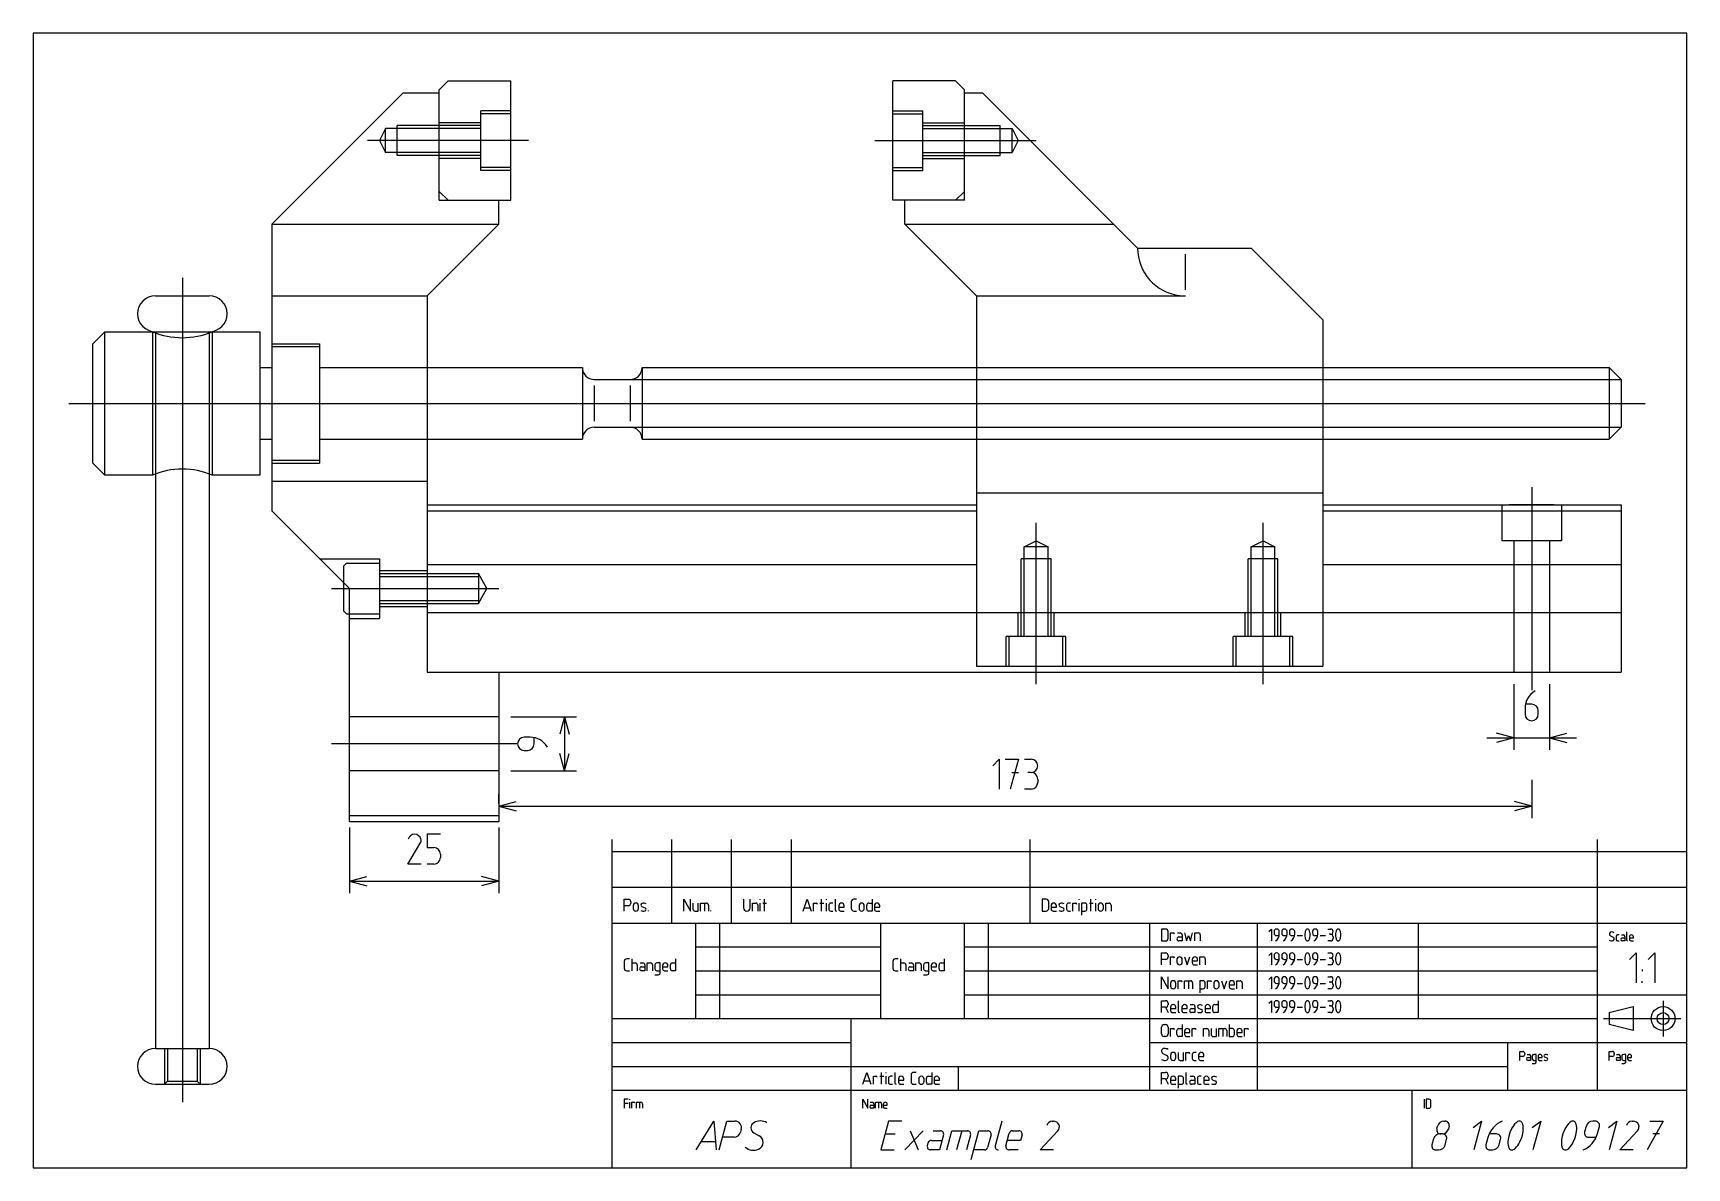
# Model space of a CAD drawing. Header units: millimetres. Extents: x 10 to 287, y 10 to 200.
import ezdxf

# ---------------------------------------------------------------- set-up
doc = ezdxf.new("R2010")
doc.units = ezdxf.units.MM
for name, color, linetype in [('auxiliary', 7, 'CONTINUOUS'), ('border', 7, 'CONTINUOUS'), ('contour', 7, 'CONTINUOUS'), ('default', 7, 'CONTINUOUS'), ('dimension', 7, 'CONTINUOUS')]:
    doc.layers.add(name, color=color, linetype=linetype)

msp = doc.modelspace()

# ---------------------------------------------------------------- linework, layer by layer
at = {"layer": 'auxiliary', "color": 12}
for p, q in [((93, 182), (66, 182)), ((151, 182), (178, 182)), ((35, 159), (35, 21)), ((16, 138), (280, 138)), ((261, 124), (261, 90)), ((178, 91), (178, 118)), ((216, 91), (216, 118)), ((60, 107), (88, 107)), ((91, 81), (60, 81))]:
    msp.add_line(p, q, dxfattribs=at)
at = {"layer": 'border', "color": 0, "linetype": 'CONTINUOUS'}
for p, q in [((10, 200), (10, 10)), ((287, 200), (10, 200)), ((287.000031, 10.000061), (287, 200)), ((107.000031, 10.000061), (107.000031, 65.000023)), ((117.000031, 51.000015), (117.000031, 65.000023)), ((127.000031, 51.000015), (127.000031, 65.000023)), ((137.000031, 51.000015), (137.000031, 65.000023)), ((177.000031, 51.000015), (177.000031, 65.000023)), ((272.000031, 23.000061), (272.000031, 65.000061)), ((107.000031, 63.000015), (287.000031, 63.000061)), ((107.000031, 57.000015), (287.000031, 57.000061)), ((109, 53), (109, 55)), ((109, 55), (109.666667, 55)), ((109.666667, 53.888889), (109, 53.888889)), ((110.111111, 54.555556), (110.111111, 54.333333)), ((110.511111, 53.888889), (110.511111, 53.444444)), ((111.4, 53.444444), (111.4, 53.888889)), ((111.981017, 53.760687), (112.507872, 53.545576)), ((113.088892, 53), (113.088892, 53.111111)), ((119, 53), (119, 55)), ((119, 55), (120.111111, 53)), ((120.111111, 53), (120.111111, 55)), ((120.511111, 54.333333), (120.511111, 53.333333)), ((120.844444, 53), (121.4, 53)), ((121.4, 53), (121.4, 54.333333)), ((121.8, 53), (121.8, 54.333333)), ((121.8, 54.333333), (122.8, 54.333333)), ((122.466667, 54.333333), (122.466667, 53)), ((123.133333, 54), (123.133333, 53)), ((123.533333, 53), (123.533333, 53.111111)), ((129, 55), (129, 53.555556)), ((130.111111, 53.555556), (130.111111, 55)), ((130.511111, 53), (130.511111, 54.333333)), ((130.511111, 54.333333), (131.066667, 54.333333)), ((131.4, 54), (131.4, 53)), ((131.8, 54.888889), (131.8, 55)), ((131.8, 53), (131.8, 54.333333)), ((132.2, 54.333333), (132.866667, 54.333333)), ((132.422222, 55), (132.422222, 53)), ((139, 53), (139.666667, 55)), ((139.185181, 53.555556), (140.148153, 53.555556)), ((139.666667, 55), (140.333333, 53)), ((140.733333, 53), (140.733333, 54.333333)), ((140.733333, 54.333333), (141.177778, 54.333333)), ((141.8, 54.333333), (142.466667, 54.333333)), ((142.022222, 55), (142.022222, 53)), ((142.866667, 54.888889), (142.866667, 55)), ((142.866667, 53), (142.866667, 54.333333)), ((143.266667, 54), (143.266667, 53.333333)), ((143.933333, 54.333333), (143.6, 54.333333)), ((143.6, 53), (143.933333, 53)), ((144.333333, 55), (144.333333, 53.222222)), ((144.955556, 53.888889), (144.955556, 53.333333)), ((144.955556, 53.666667), (145.844444, 53.666667)), ((145.288889, 53), (145.844444, 53)), ((145.844444, 53.666667), (145.844444, 53.888889)), ((147.044444, 54.555556), (147.044444, 53.444444)), ((147.933333, 55), (147.488889, 55)), ((147.488889, 53), (147.933333, 53)), ((148.333333, 53.888889), (148.333333, 53.444444)), ((149.222222, 53.444444), (149.222222, 53.888889)), ((149.622222, 53.333333), (149.622222, 54)), ((149.955556, 54.333333), (150.511111, 54.333333)), ((150.511111, 53), (149.955556, 53)), ((150.511111, 55), (150.511111, 53)), ((150.911111, 53.888889), (150.911111, 53.333333)), ((150.911111, 53.666667), (151.8, 53.666667)), ((151.244444, 53), (151.8, 53)), ((151.8, 53.666667), (151.8, 53.888889)), ((179.666667, 55), (179, 55)), ((179, 55), (179, 53)), ((179, 53), (179.666667, 53)), ((180.111111, 53.444444), (180.111111, 54.555556)), ((180.511111, 53.888889), (180.511111, 53.333333)), ((180.511111, 53.666667), (181.4, 53.666667)), ((180.844444, 53), (181.4, 53)), ((181.4, 53.666667), (181.4, 53.888889)), ((181.981017, 53.760687), (182.507872, 53.545576)), ((183.088892, 54), (183.088892, 53.333333)), ((183.755559, 54.333333), (183.422225, 54.333333)), ((183.422225, 53), (183.755559, 53)), ((184.155559, 53), (184.155559, 54.333333)), ((184.155559, 54.333333), (184.600003, 54.333333)), ((185.222225, 54.888889), (185.222225, 55)), ((185.222225, 53), (185.222225, 54.333333)), ((186.177781, 54.333333), (185.622225, 54.333333)), ((185.622225, 54.333333), (185.622225, 52.333333)), ((185.622225, 53), (186.177781, 53)), ((186.511114, 53.333333), (186.511114, 54)), ((186.911114, 54.333333), (187.577781, 54.333333)), ((187.133337, 55), (187.133337, 53)), ((187.977781, 54.888889), (187.977781, 55)), ((187.977781, 53), (187.977781, 54.333333)), ((188.377781, 53.888889), (188.377781, 53.444444)), ((189.26667, 53.444444), (189.26667, 53.888889)), ((189.66667, 53), (189.66667, 54.333333)), ((189.66667, 54.333333), (190.222225, 54.333333)), ((190.555559, 54), (190.555559, 53)), ((107.000031, 51.000015), (287.000031, 51.000061)), ((121.000031, 35.000023), (121.000031, 51.000015)), ((125.000031, 35.000031), (125.000031, 51.000015)), ((152.000031, 35.000031), (152.000031, 51.000031)), ((166.000031, 35.000031), (166.000031, 51.000031)), ((170.000031, 35.000031), (170.000031, 51.000031)), ((197.000031, 51.000038), (197.000031, 23.000046)), ((199.666667, 50), (199, 50)), ((199, 50), (199, 48)), ((215.000031, 51.000046), (215.000031, 23.000046)), ((217, 49.555556), (217.444444, 50)), ((217.444444, 50), (217.444444, 48)), ((226.866682, 50), (227.311126, 50)), ((242.000031, 51.000046), (242.000015, 35.000053)), ((199, 48), (199.666667, 48)), ((200.111111, 48.444444), (200.111111, 49.555556)), ((200.511111, 48), (200.511111, 49.333333)), ((200.511111, 49.333333), (200.955556, 49.333333)), ((201.688889, 49.333333), (202.133333, 49.333333)), ((201.911111, 48.666667), (202.466667, 48.666667)), ((202.466667, 48), (201.911111, 48)), ((202.466667, 49), (202.466667, 48)), ((202.866667, 49.333333), (203.2, 48)), ((203.2, 48), (203.533333, 48.888889)), ((203.533333, 48.888889), (203.866667, 48)), ((203.866667, 48), (204.2, 49.333333)), ((204.6, 48), (204.6, 49.333333)), ((204.6, 49.333333), (205.155556, 49.333333)), ((205.488889, 49), (205.488889, 48)), ((217.844444, 49.555556), (217.844444, 49.333333)), ((218.288889, 48.888889), (218.706573, 48.888889)), ((218.733333, 49.1547), (218.733333, 49.555556)), ((219.133333, 49.555556), (219.133333, 49.333333)), ((219.577778, 48.888889), (219.995462, 48.888889)), ((220.022222, 49.1547), (220.022222, 49.555556)), ((220.422222, 49.555556), (220.422222, 49.333333)), ((220.866667, 48.888889), (221.284351, 48.888889)), ((221.311111, 49.1547), (221.311111, 49.555556)), ((221.711111, 48.888889), (222.6, 48.888889)), ((224.288904, 49.555556), (224.288904, 49.333333)), ((224.733348, 48.888889), (225.151032, 48.888889)), ((225.177793, 49.1547), (225.177793, 49.555556)), ((225.577793, 48.888889), (226.466682, 48.888889)), ((227.311126, 48), (226.866682, 48)), ((227.311126, 49.111111), (227.088904, 49.111111)), ((227.75557, 48.666667), (227.75557, 48.444444)), ((274.181874, 48.869669), (274.651397, 48.630239)), ((275.133302, 48.749954), (275.133302, 48.249954)), ((275.633302, 48.999954), (275.383302, 48.999954)), ((275.383302, 47.999954), (275.633302, 47.999954)), ((276.016636, 48.999954), (276.349969, 48.999954)), ((276.183302, 48.499954), (276.599969, 48.499954)), ((276.599969, 47.999954), (276.183302, 47.999954)), ((276.599969, 48.749954), (276.599969, 47.999954)), ((276.899969, 49.499954), (276.899969, 48.166621)), ((277.366636, 48.666621), (277.366636, 48.249954)), ((277.366636, 48.499954), (278.033302, 48.499954)), ((277.616636, 47.999954), (278.033302, 47.999954)), ((278.033302, 48.499954), (278.033302, 48.666621)), ((109, 44.555556), (109, 43.444444)), ((109.888889, 45), (109.444444, 45)), ((110.288889, 45), (110.288889, 43)), ((110.288889, 44.333333), (110.844444, 44.333333)), ((111.688889, 44.333333), (112.133333, 44.333333)), ((112.866667, 43), (112.866667, 44.333333)), ((112.866667, 44.333333), (113.422222, 44.333333)), ((115.044444, 44.333333), (114.488889, 44.333333)), ((115.044444, 42.666667), (115.044444, 44.333333)), ((117.066667, 44.333333), (117.622222, 44.333333)), ((117.622222, 45), (117.622222, 43)), ((121.000031, 47.000023), (152.000031, 47.000031)), ((154, 44.555556), (154, 43.444444)), ((154.888889, 45), (154.444444, 45)), ((155.288889, 45), (155.288889, 43)), ((155.288889, 44.333333), (155.844444, 44.333333)), ((156.688889, 44.333333), (157.133333, 44.333333)), ((157.866667, 43), (157.866667, 44.333333)), ((157.866667, 44.333333), (158.422222, 44.333333)), ((160.044444, 44.333333), (159.488889, 44.333333)), ((160.044444, 42.666667), (160.044444, 44.333333)), ((162.066667, 44.333333), (162.622222, 44.333333)), ((162.622222, 45), (162.622222, 43)), ((166.000031, 47.000031), (272.000031, 47.000061)), ((199, 44), (199, 46)), ((199, 46), (199.666667, 46)), ((199.666667, 44.888889), (199, 44.888889)), ((200.111111, 45.555556), (200.111111, 45.333333)), ((200.511111, 44), (200.511111, 45.333333)), ((200.511111, 45.333333), (200.955556, 45.333333)), ((201.577778, 44.888889), (201.577778, 44.444444)), ((202.466667, 44.444444), (202.466667, 44.888889)), ((202.866667, 45.333333), (203.311111, 44)), ((203.311111, 44), (203.755556, 45.333333)), ((204.155556, 44.888889), (204.155556, 44.333333)), ((204.155556, 44.666667), (205.044444, 44.666667)), ((205.044444, 44.666667), (205.044444, 44.888889)), ((205.444444, 44), (205.444444, 45.333333)), ((205.444444, 45.333333), (206, 45.333333)), ((206.333333, 45), (206.333333, 44)), ((217, 45.555556), (217.444444, 46)), ((217.444444, 46), (217.444444, 44)), ((217.844444, 45.555556), (217.844444, 45.333333)), ((218.288889, 44.888889), (218.706573, 44.888889)), ((218.733333, 45.1547), (218.733333, 45.555556)), ((219.133333, 45.555556), (219.133333, 45.333333)), ((219.577778, 44.888889), (219.995462, 44.888889)), ((220.022222, 45.1547), (220.022222, 45.555556)), ((220.422222, 45.555556), (220.422222, 45.333333)), ((220.866667, 44.888889), (221.284351, 44.888889)), ((221.311111, 45.1547), (221.311111, 45.555556)), ((221.711111, 44.888889), (222.6, 44.888889)), ((224.288904, 45.555556), (224.288904, 45.333333)), ((224.733348, 44.888889), (225.151032, 44.888889)), ((225.177793, 45.1547), (225.177793, 45.555556)), ((225.577793, 44.888889), (226.466682, 44.888889)), ((226.866682, 46), (227.311126, 46)), ((227.311126, 45.111111), (227.088904, 45.111111)), ((227.75557, 44.666667), (227.75557, 44.444444)), ((277.388889, 44.888889), (278.5, 46)), ((278.5, 46), (278.5, 41)), ((280.5, 44.888889), (281.611111, 46)), ((281.611111, 46), (281.611111, 41)), ((109.444444, 43), (109.888889, 43)), ((111.177778, 44), (111.177778, 43)), ((111.911111, 43.666667), (112.466667, 43.666667)), ((112.466667, 43), (111.911111, 43)), ((112.466667, 44), (112.466667, 43)), ((113.755556, 44), (113.755556, 43)), ((114.155556, 44), (114.155556, 43.333333)), ((114.155556, 42.333333), (114.711111, 42.333333)), ((114.488889, 43), (115.044444, 43)), ((115.444444, 43.888889), (115.444444, 43.333333)), ((115.444444, 43.666667), (116.333333, 43.666667)), ((115.777778, 43), (116.333333, 43)), ((116.333333, 43.666667), (116.333333, 43.888889)), ((116.733333, 43.333333), (116.733333, 44)), ((117.622222, 43), (117.066667, 43)), ((121.000031, 43.000023), (152.000031, 43.000031)), ((154.444444, 43), (154.888889, 43)), ((156.177778, 44), (156.177778, 43)), ((156.911111, 43.666667), (157.466667, 43.666667)), ((157.466667, 43), (156.911111, 43)), ((157.466667, 44), (157.466667, 43)), ((158.755556, 44), (158.755556, 43)), ((159.155556, 44), (159.155556, 43.333333)), ((159.155556, 42.333333), (159.711111, 42.333333)), ((159.488889, 43), (160.044444, 43)), ((160.444444, 43.888889), (160.444444, 43.333333)), ((160.444444, 43.666667), (161.333333, 43.666667)), ((160.777778, 43), (161.333333, 43)), ((161.333333, 43.666667), (161.333333, 43.888889)), ((161.733333, 43.333333), (161.733333, 44)), ((162.622222, 43), (162.066667, 43)), ((166.000031, 43.000031), (272.000031, 43.000061)), ((199, 40), (199, 42)), ((199, 42), (200.111111, 40)), ((200.111111, 40), (200.111111, 42)), ((204.488889, 44), (205.044444, 44)), ((217, 41.555556), (217.444444, 42)), ((217.444444, 42), (217.444444, 40)), ((217.844444, 41.555556), (217.844444, 41.333333)), ((218.733333, 41.1547), (218.733333, 41.555556)), ((219.133333, 41.555556), (219.133333, 41.333333)), ((220.022222, 41.1547), (220.022222, 41.555556)), ((220.422222, 41.555556), (220.422222, 41.333333)), ((221.311111, 41.1547), (221.311111, 41.555556)), ((224.288904, 41.555556), (224.288904, 41.333333)), ((225.177793, 41.1547), (225.177793, 41.555556)), ((227.311126, 44), (226.866682, 44)), ((226.866682, 42), (227.311126, 42)), ((279.5, 43.222222), (279.5, 42.944444)), ((121.000031, 39.000023), (152.000031, 39.000031)), ((166.000031, 39.000031), (272.000031, 39.000061)), ((200.511111, 40.888889), (200.511111, 40.444444)), ((201.4, 40.444444), (201.4, 40.888889)), ((201.8, 40), (201.8, 41.333333)), ((201.8, 41.333333), (202.244444, 41.333333)), ((202.866667, 40), (202.866667, 41.333333)), ((202.866667, 41.333333), (203.866667, 41.333333)), ((203.533333, 41.333333), (203.533333, 40)), ((204.2, 41), (204.2, 40)), ((205.955556, 41.333333), (205.4, 41.333333)), ((205.4, 41.333333), (205.4, 39.333333)), ((205.4, 40), (205.955556, 40)), ((206.288889, 40.333333), (206.288889, 41)), ((206.688889, 40), (206.688889, 41.333333)), ((206.688889, 41.333333), (207.133333, 41.333333)), ((207.755556, 40.888889), (207.755556, 40.444444)), ((208.644444, 40.444444), (208.644444, 40.888889)), ((209.044444, 41.333333), (209.488889, 40)), ((209.488889, 40), (209.933333, 41.333333)), ((210.333333, 40.888889), (210.333333, 40.333333)), ((210.333333, 40.666667), (211.222222, 40.666667)), ((210.666667, 40), (211.222222, 40)), ((211.222222, 40.666667), (211.222222, 40.888889)), ((211.622222, 40), (211.622222, 41.333333)), ((211.622222, 41.333333), (212.177778, 41.333333)), ((212.511111, 41), (212.511111, 40)), ((218.288889, 40.888889), (218.706573, 40.888889)), ((219.577778, 40.888889), (219.995462, 40.888889)), ((220.866667, 40.888889), (221.284351, 40.888889)), ((221.711111, 40.888889), (222.6, 40.888889)), ((224.733348, 40.888889), (225.151032, 40.888889)), ((225.577793, 40.888889), (226.466682, 40.888889)), ((227.311126, 40), (226.866682, 40)), ((227.311126, 41.111111), (227.088904, 41.111111)), ((227.75557, 40.666667), (227.75557, 40.444444)), ((272.000031, 39.000061), (287.000031, 39.000061)), ((279.5, 41), (279.5, 41.277778)), ((199, 36), (199, 38)), ((199, 38), (199.666667, 38)), ((199.666667, 36.888889), (199, 36.888889)), ((199.666667, 36.888889), (200.111111, 36)), ((200.111111, 37.555556), (200.111111, 37.333333)), ((200.511111, 36.888889), (200.511111, 36.333333)), ((200.511111, 36.666667), (201.4, 36.666667)), ((201.4, 36.666667), (201.4, 36.888889)), ((201.8, 38), (201.8, 36.222222)), ((202.422222, 36.888889), (202.422222, 36.333333)), ((202.422222, 36.666667), (203.311111, 36.666667)), ((203.311111, 36.666667), (203.311111, 36.888889)), ((203.822222, 37.333333), (204.266667, 37.333333)), ((204.044444, 36.666667), (204.6, 36.666667)), ((204.6, 37), (204.6, 36)), ((205.181017, 36.760687), (205.707872, 36.545576)), ((206.288892, 36.888889), (206.288892, 36.333333)), ((206.288892, 36.666667), (207.177781, 36.666667)), ((207.177781, 36.666667), (207.177781, 36.888889)), ((207.577781, 36.333333), (207.577781, 37)), ((207.911114, 37.333333), (208.46667, 37.333333)), ((208.46667, 38), (208.46667, 36)), ((217, 37.555556), (217.444444, 38)), ((217.444444, 38), (217.444444, 36)), ((217.844444, 37.555556), (217.844444, 37.333333)), ((218.288889, 36.888889), (218.706573, 36.888889)), ((218.733333, 37.1547), (218.733333, 37.555556)), ((219.133333, 37.555556), (219.133333, 37.333333)), ((219.577778, 36.888889), (219.995462, 36.888889)), ((220.022222, 37.1547), (220.022222, 37.555556)), ((220.422222, 37.555556), (220.422222, 37.333333)), ((220.866667, 36.888889), (221.284351, 36.888889)), ((221.311111, 37.1547), (221.311111, 37.555556)), ((221.711111, 36.888889), (222.6, 36.888889)), ((224.288904, 37.555556), (224.288904, 37.333333)), ((224.733348, 36.888889), (225.151032, 36.888889)), ((225.177793, 37.1547), (225.177793, 37.555556)), ((225.577793, 36.888889), (226.466682, 36.888889)), ((226.866682, 38), (227.311126, 38)), ((227.311126, 37.111111), (227.088904, 37.111111)), ((227.75557, 36.666667), (227.75557, 36.444444)), ((274, 36), (278, 37)), ((278, 37), (278, 33)), ((107.000031, 35.000023), (272.000031, 35.000061)), ((147.000031, 10.000061), (147.000031, 35.000031)), ((199, 32.444444), (199, 33.555556)), ((199.444444, 34), (199.666667, 34)), ((200.111111, 33.555556), (200.111111, 32.444444)), ((200.511111, 32), (200.511111, 33.333333)), ((200.511111, 33.333333), (200.955556, 33.333333)), ((200.844444, 36), (201.4, 36)), ((201.911111, 33.333333), (202.466667, 33.333333)), ((202.466667, 34), (202.466667, 32)), ((202.755556, 36), (203.311111, 36)), ((204.6, 36), (204.044444, 36)), ((204.155556, 32), (204.155556, 33.333333)), ((204.155556, 33.333333), (204.6, 33.333333)), ((206.022222, 32), (206.022222, 33.333333)), ((206.022222, 33.333333), (206.577778, 33.333333)), ((206.622225, 36), (207.177781, 36)), ((207.311111, 33.333333), (207.311111, 32.333333)), ((208.46667, 36), (207.911114, 36)), ((208.2, 32), (208.2, 33.333333)), ((208.6, 32), (208.6, 33.333333)), ((208.6, 33.333333), (209.6, 33.333333)), ((209.266667, 33.333333), (209.266667, 32)), ((210.333333, 34), (210.333333, 32)), ((210.888889, 33.333333), (210.333333, 33.333333)), ((212.911111, 32), (212.911111, 33.333333)), ((212.911111, 33.333333), (213.355556, 33.333333)), ((227.311126, 36), (226.866682, 36)), ((274, 36), (274, 34)), ((278, 33), (274, 34)), ((107.000031, 31.000023), (147.000031, 31.000031)), ((197.000031, 31.000046), (287.000031, 31.000061)), ((199.666667, 32), (199.444444, 32)), ((201.577778, 32.333333), (201.577778, 33)), ((202.466667, 32), (201.911111, 32)), ((202.866667, 32.888889), (202.866667, 32.333333)), ((202.866667, 32.666667), (203.755556, 32.666667)), ((203.2, 32), (203.755556, 32)), ((203.755556, 32.666667), (203.755556, 32.888889)), ((206.911111, 33), (206.911111, 32)), ((207.644444, 32), (208.2, 32)), ((209.933333, 33), (209.933333, 32)), ((210.333333, 32), (210.888889, 32)), ((211.222222, 32.333333), (211.222222, 33)), ((211.622222, 32.888889), (211.622222, 32.333333)), ((211.622222, 32.666667), (212.511111, 32.666667)), ((211.955556, 32), (212.511111, 32)), ((212.511111, 32.666667), (212.511111, 32.888889)), ((257.000031, 23.000061), (257.000031, 31.000053)), ((199.24254, 29.15962), (199.868571, 28.84038)), ((200.511111, 28.888889), (200.511111, 28.444444)), ((201.4, 28.444444), (201.4, 28.888889)), ((201.8, 29.333333), (201.8, 28.333333)), ((202.133333, 28), (202.688889, 28)), ((202.688889, 28), (202.688889, 29.333333)), ((203.088889, 28), (203.088889, 29.333333)), ((203.088889, 29.333333), (203.533333, 29.333333)), ((204.155556, 29), (204.155556, 28.333333)), ((204.822222, 29.333333), (204.488889, 29.333333)), ((204.488889, 28), (204.822222, 28)), ((205.222222, 28.888889), (205.222222, 28.333333)), ((205.222222, 28.666667), (206.111111, 28.666667)), ((205.555556, 28), (206.111111, 28)), ((206.111111, 28.666667), (206.111111, 28.888889)), ((258.999969, 27.999954), (258.999969, 29.499954)), ((258.999969, 29.499954), (259.499969, 29.499954)), ((259.499969, 28.666621), (258.999969, 28.666621)), ((259.833302, 29.166621), (259.833302, 28.999954)), ((260.216636, 28.999954), (260.549969, 28.999954)), ((260.383302, 28.499954), (260.799969, 28.499954)), ((260.799969, 27.999954), (260.383302, 27.999954)), ((260.799969, 28.749954), (260.799969, 27.999954)), ((261.099969, 28.749954), (261.099969, 28.249954)), ((261.766636, 28.999954), (261.349969, 28.999954)), ((261.349969, 27.999954), (261.766636, 27.999954)), ((261.766636, 27.749954), (261.766636, 28.999954)), ((262.066636, 28.666621), (262.066636, 28.249954)), ((262.066636, 28.499954), (262.733302, 28.499954)), ((262.316636, 27.999954), (262.733302, 27.999954)), ((262.733302, 28.499954), (262.733302, 28.666621)), ((263.169065, 28.570469), (263.564206, 28.409136)), ((273.999969, 27.999954), (273.999969, 29.499954)), ((273.999969, 29.499954), (274.499969, 29.499954)), ((274.499969, 28.666621), (273.999969, 28.666621)), ((274.833302, 29.166621), (274.833302, 28.999954)), ((275.216636, 28.999954), (275.549969, 28.999954)), ((275.383302, 28.499954), (275.799969, 28.499954)), ((275.799969, 27.999954), (275.383302, 27.999954)), ((275.799969, 28.749954), (275.799969, 27.999954)), ((276.099969, 28.749954), (276.099969, 28.249954)), ((276.766636, 28.999954), (276.349969, 28.999954)), ((276.349969, 27.999954), (276.766636, 27.999954)), ((276.766636, 27.749954), (276.766636, 28.999954)), ((277.066636, 28.666621), (277.066636, 28.249954)), ((277.066636, 28.499954), (277.733302, 28.499954)), ((277.316636, 27.999954), (277.733302, 27.999954)), ((277.733302, 28.499954), (277.733302, 28.666621)), ((107.000031, 27.000031), (147.000031, 27.000031)), ((147.000031, 27.000031), (197.000031, 27.000046)), ((149, 24), (149.666667, 26)), ((149.666667, 26), (150.333333, 24)), ((150.733333, 24), (150.733333, 25.333333)), ((150.733333, 25.333333), (151.177778, 25.333333)), ((151.8, 25.333333), (152.466667, 25.333333)), ((152.022222, 26), (152.022222, 24)), ((152.866667, 25.888889), (152.866667, 26)), ((152.866667, 24), (152.866667, 25.333333)), ((153.266667, 25), (153.266667, 24.333333)), ((153.933333, 25.333333), (153.6, 25.333333)), ((154.333333, 26), (154.333333, 24.222222)), ((157.044444, 25.555556), (157.044444, 24.444444)), ((157.933333, 26), (157.488889, 26)), ((159.622222, 24.333333), (159.622222, 25)), ((159.955556, 25.333333), (160.511111, 25.333333)), ((160.511111, 26), (160.511111, 24)), ((165.000031, 23.000031), (165.000031, 27.000031)), ((197.000031, 27.000046), (257.000031, 27.000061)), ((199, 24), (199, 26)), ((199, 26), (199.666667, 26)), ((200.111111, 25.555556), (200.111111, 25.333333)), ((202.355556, 25.333333), (201.8, 25.333333)), ((201.8, 25.333333), (201.8, 23.333333)), ((202.688889, 24.333333), (202.688889, 25)), ((203.088889, 26), (203.088889, 24.222222)), ((203.822222, 25.333333), (204.266667, 25.333333)), ((204.6, 25), (204.6, 24)), ((205, 25), (205, 24.333333)), ((205.666667, 25.333333), (205.333333, 25.333333)), ((261.099969, 27.499954), (261.516636, 27.499954)), ((276.099969, 27.499954), (276.516636, 27.499954)), ((107.000031, 23.000031), (287.000031, 23.000061)), ((149.185181, 24.555556), (150.148153, 24.555556)), ((153.6, 24), (153.933333, 24)), ((154.955556, 24.888889), (154.955556, 24.333333)), ((154.955556, 24.666667), (155.844444, 24.666667)), ((155.288889, 24), (155.844444, 24)), ((155.844444, 24.666667), (155.844444, 24.888889)), ((157.488889, 24), (157.933333, 24)), ((158.333333, 24.888889), (158.333333, 24.444444)), ((159.222222, 24.444444), (159.222222, 24.888889)), ((160.511111, 24), (159.955556, 24)), ((160.911111, 24.888889), (160.911111, 24.333333)), ((160.911111, 24.666667), (161.8, 24.666667)), ((161.244444, 24), (161.8, 24)), ((161.8, 24.666667), (161.8, 24.888889)), ((199.666667, 24.888889), (199, 24.888889)), ((199.666667, 24.888889), (200.111111, 24)), ((200.511111, 24.888889), (200.511111, 24.333333)), ((200.511111, 24.666667), (201.4, 24.666667)), ((200.844444, 24), (201.4, 24)), ((201.4, 24.666667), (201.4, 24.888889)), ((201.8, 24), (202.355556, 24)), ((204.044444, 24.666667), (204.6, 24.666667)), ((204.6, 24), (204.044444, 24)), ((205.333333, 24), (205.666667, 24)), ((206.066667, 24.888889), (206.066667, 24.333333)), ((206.066667, 24.666667), (206.955556, 24.666667)), ((206.4, 24), (206.955556, 24)), ((206.955556, 24.666667), (206.955556, 24.888889)), ((207.536572, 24.760687), (208.063428, 24.545576)), ((241.000031, 10.000061), (241.000031, 23.000046)), ((109.666667, 21.5), (109, 21.5)), ((109, 21.5), (109, 20)), ((109, 20.833333), (109.666667, 20.833333)), ((109.966667, 21.416667), (109.966667, 21.5)), ((109.966667, 20), (109.966667, 21)), ((110.266667, 20), (110.266667, 21)), ((110.266667, 21), (110.6, 21)), ((111.066667, 20), (111.066667, 21)), ((111.066667, 21), (111.816667, 21)), ((111.566667, 21), (111.566667, 20)), ((112.066667, 20.75), (112.066667, 20)), ((149, 20), (149, 21.5)), ((149, 21.5), (149.833333, 20)), ((149.833333, 20), (149.833333, 21.5)), ((150.216667, 21), (150.55, 21)), ((150.383333, 20.5), (150.8, 20.5)), ((150.8, 20), (150.383333, 20)), ((150.8, 20.75), (150.8, 20)), ((151.1, 20), (151.1, 21)), ((151.1, 21), (151.85, 21)), ((151.6, 21), (151.6, 20)), ((152.1, 20.75), (152.1, 20)), ((152.4, 20.666667), (152.4, 20.25)), ((152.4, 20.5), (153.066667, 20.5)), ((152.65, 20), (153.066667, 20)), ((153.066667, 20.5), (153.066667, 20.666667)), ((243, 21.5), (243, 20)), ((243.8, 21.5), (243.3, 21.5)), ((243.3, 21.5), (243.3, 20)), ((243.3, 20), (243.8, 20)), ((244.133333, 20.333333), (244.133333, 21.166667)), ((121.083822, 13), (124.04457, 17.829633)), ((124.04457, 17.829633), (124.417156, 13)), ((124.917156, 13), (126.211237, 17.829633)), ((126.211237, 17.829633), (127.540989, 17.829628)), ((245.11085, 16.557306), (245.23092, 17.006083)), ((246.304189, 17.829628), (246.491059, 17.829633)), ((247.180519, 17.024694), (247.041731, 16.506667)), ((251.195352, 16.756378), (252.59404, 17.829633)), ((252.59404, 17.829633), (251.299925, 13)), ((261.106921, 16.756378), (262.505609, 17.829633)), ((262.505609, 17.829633), (261.211494, 13)), ((270.111009, 16.955444), (269.860528, 16.020678)), ((271.662455, 17.829633), (271.250264, 17.829633)), ((272.012559, 15.758717), (272.333232, 16.955444)), ((273.863437, 16.756378), (275.262126, 17.829633)), ((275.262126, 17.829633), (273.968011, 13)), ((277.802226, 17.829633), (278.011441, 17.829633)), ((283, 17.829633), (280.316996, 13)), ((280.777778, 17.829633), (283, 17.829633)), ((124.313667, 14.341567), (121.906271, 14.341567)), ((127.417495, 15.1465), (125.49231, 15.1465)), ((128.614258, 16.430944), (128.490764, 15.970039)), ((130.714572, 15.900228), (131.62681, 15.3968)), ((244.543258, 14.859583), (244.279246, 13.874178)), ((246.081174, 15.683128), (245.616526, 15.683128)), ((246.081174, 15.683128), (245.781627, 15.683128)), ((246.487905, 13.823544), (246.75195, 14.80895)), ((253.648951, 15.070917), (253.32828, 13.874183)), ((255.130173, 15.683128), (253.865423, 15.683128)), ((255.550502, 13.874189), (255.80095, 14.808956)), ((257.066807, 14.75125), (257.026524, 14.341567)), ((257.174907, 15.322294), (257.066807, 14.75125)), ((257.288059, 15.721033), (257.174907, 15.322294)), ((257.416538, 16.075722), (257.288059, 15.721033)), ((257.601678, 16.488067), (257.416538, 16.075722)), ((259.017186, 14.341567), (259.202326, 14.753911)), ((259.202326, 14.753911), (259.330804, 15.1086)), ((259.330804, 15.1086), (259.443957, 15.507339)), ((259.443957, 15.507339), (259.552057, 16.078389)), ((259.552057, 16.078389), (259.59234, 16.488067)), ((266.017592, 14.75125), (265.977309, 14.341567)), ((266.125692, 15.322294), (266.017592, 14.75125)), ((266.238844, 15.721033), (266.125692, 15.322294)), ((266.367323, 16.075722), (266.238844, 15.721033)), ((266.552463, 16.488067), (266.367323, 16.075722)), ((267.967971, 14.341567), (268.153111, 14.753911)), ((268.153111, 14.753911), (268.281589, 15.1086)), ((268.281589, 15.1086), (268.394742, 15.507339)), ((268.394742, 15.507339), (268.502842, 16.078389)), ((268.502842, 16.078389), (268.543125, 16.488067)), ((270.531304, 15.1465), (271.796054, 15.1465)), ((275.762126, 13), (278.724534, 16.196561)), ((282.424845, 15.683128), (281.313734, 15.683128)), ((244.950023, 13), (245.414636, 13)), ((253.999056, 13.000006), (254.411247, 13.000006)), ((277.984348, 13), (275.762126, 13)), ((10, 10), (287.000031, 10.000061))]:
    msp.add_line(p, q, dxfattribs=at)
at = {"layer": 'border', "color": 0}
for p, q in [((283, 38), (283, 32)), ((273, 35), (286, 35))]:
    msp.add_line(p, q, dxfattribs=at)
at = {"layer": 'border', "color": 0, "linetype": 'CONTINUOUS'}
for radius in [2, 1]:
    msp.add_circle((283, 35), radius, dxfattribs=at)
for centre, radius, start, end in [((109.666667, 54.555556), 0.444444, 0, 90), ((109.666667, 54.333333), 0.444444, 270, 0), ((110.955556, 53.888889), 0.444444, 0, 180), ((110.955556, 53.444444), 0.444444, 180, 0), ((112.207959, 53.901627), 0.901627, 243.097656, 288.275513), ((112.08182, 54.007569), 0.266667, 108.274567, 247.790543), ((112.28093, 53.40464), 0.901622, 63.09737, 108.27552), ((112.407069, 53.298693), 0.266664, 288.274933, 67.791191), ((120.844444, 53.333333), 0.333333, 180, 270), ((122.8, 54), 0.333333, 0, 90), ((129.555556, 53.555556), 0.555556, 180, 0), ((131.066667, 54), 0.333333, 0, 90), ((141.177778, 54.111111), 0.222222, 0, 90), ((143.6, 54), 0.333333, 90, 180), ((143.6, 53.333333), 0.333333, 180, 270), ((144.555556, 53.222222), 0.222222, 180, 270), ((145.4, 53.888889), 0.444444, 0, 180), ((145.288889, 53.333333), 0.333333, 180, 270), ((147.488889, 54.555556), 0.444444, 90, 180), ((147.488889, 53.444444), 0.444444, 180, 270), ((148.777778, 53.888889), 0.444444, 0, 180), ((148.777778, 53.444444), 0.444444, 180, 0), ((149.955556, 54), 0.333333, 90, 180), ((149.955556, 53.333333), 0.333333, 180, 270), ((151.244444, 53.333333), 0.333333, 180, 270), ((151.355556, 53.888889), 0.444444, 0, 180), ((179.666667, 54.555556), 0.444444, 0, 90), ((179.666667, 53.444444), 0.444444, 270, 0), ((180.844444, 53.333333), 0.333333, 180, 270), ((180.955556, 53.888889), 0.444444, 0, 180), ((182.207959, 53.901627), 0.901627, 243.097656, 288.275513), ((182.08182, 54.007569), 0.266667, 108.274567, 247.790543), ((182.28093, 53.40464), 0.901622, 63.09737, 108.27552), ((182.407069, 53.298693), 0.266664, 288.274933, 67.791191), ((183.422225, 54), 0.333333, 90, 180), ((183.422225, 53.333333), 0.333333, 180, 270), ((184.600003, 54.111111), 0.222222, 0, 90), ((186.177781, 54), 0.333333, 0, 90), ((186.177781, 53.333333), 0.333333, 270, 0), ((188.822225, 53.888889), 0.444444, 0, 180), ((188.822225, 53.444444), 0.444444, 180, 0), ((190.222225, 54), 0.333333, 0, 90), ((199.666667, 49.555556), 0.444444, 0, 90), ((218.288889, 49.555556), 0.444444, 0, 180), ((219.577778, 49.555556), 0.444444, 0, 180), ((220.866667, 49.555556), 0.444444, 0, 180), ((224.0963, 49.249671), 1.067909, 143.232468, 169.491135), ((223.444444, 49.757887), 0.242113, 32.75695, 147.243042), ((222.792589, 49.249671), 1.067909, 10.50887, 36.76754), ((224.733348, 49.555556), 0.444444, 0, 180), ((227.311126, 49.555556), 0.444444, 270, 90), ((229.25187, 49.249671), 1.067909, 143.232468, 169.491135), ((228.600015, 49.757887), 0.242113, 32.75695, 147.243042), ((227.948159, 49.249671), 1.067909, 10.50887, 36.76754), ((199.666667, 48.444444), 0.444444, 270, 0), ((200.955556, 49.111111), 0.222222, 0, 90), ((201.911111, 48.333333), 0.333333, 90, 270), ((202.133333, 49), 0.333333, 0, 90), ((205.155556, 49), 0.333333, 0, 90), ((218.288889, 49.333333), 0.444444, 180, 270), ((217.4, 49.1547), 1.333333, 300, 0), ((219.577778, 49.333333), 0.444444, 180, 270), ((218.688889, 49.1547), 1.333333, 300, 0), ((220.866667, 49.333333), 0.444444, 180, 270), ((219.977778, 49.1547), 1.333333, 300, 0), ((225.089925, 49.006876), 2.08994, 167.913132, 180.188507), ((225.089925, 48.993124), 2.08994, 179.811493, 192.086868), ((224.0963, 48.750329), 1.067909, 190.508865, 216.767532), ((223.444444, 48.242113), 0.242113, 212.756958, 327.243042), ((222.792589, 48.750329), 1.067909, 323.232452, 349.491119), ((221.798964, 49.006876), 2.08994, 359.811493, 12.08686), ((221.798964, 48.993124), 2.08994, 347.913147, 0.18851), ((224.733348, 49.333333), 0.444444, 180, 270), ((223.844459, 49.1547), 1.333333, 300, 0), ((227.311126, 48.666667), 0.444444, 0, 90), ((227.311126, 48.444444), 0.444444, 270, 0), ((230.245496, 49.006876), 2.08994, 167.913132, 180.188507), ((230.245496, 48.993124), 2.08994, 179.811493, 192.086868), ((229.25187, 48.750329), 1.067909, 190.508865, 216.767532), ((228.600015, 48.242113), 0.242113, 212.756958, 327.243042), ((227.948159, 48.750329), 1.067909, 323.232452, 349.491119), ((226.954534, 49.006876), 2.08994, 359.811493, 12.08686), ((226.954534, 48.993124), 2.08994, 347.913147, 0.18851), ((274.333302, 49.166621), 0.333333, 90, 242.981201), ((274.499969, 49.104121), 1.104167, 243.074585, 270), ((274.333302, 48.395787), 1.104167, 63.074589, 90), ((274.499969, 48.333287), 0.333333, 270, 62.98119), ((275.383302, 48.749954), 0.25, 90, 180), ((275.383302, 48.249954), 0.25, 180, 270), ((276.183302, 48.249954), 0.25, 90, 270), ((276.349969, 48.749954), 0.25, 0, 90), ((277.066636, 48.166621), 0.166667, 180, 270), ((277.699969, 48.666621), 0.333333, 0, 180), ((277.616636, 48.249954), 0.25, 180, 270), ((109.444444, 44.555556), 0.444444, 90, 180), ((110.844444, 44), 0.333333, 0, 90), ((112.133333, 44), 0.333333, 0, 90), ((113.422222, 44), 0.333333, 0, 90), ((114.488889, 44), 0.333333, 90, 180), ((115.888889, 43.888889), 0.444444, 0, 180), ((117.066667, 44), 0.333333, 90, 180), ((154.444444, 44.555556), 0.444444, 90, 180), ((155.844444, 44), 0.333333, 0, 90), ((157.133333, 44), 0.333333, 0, 90), ((158.422222, 44), 0.333333, 0, 90), ((159.488889, 44), 0.333333, 90, 180), ((160.888889, 43.888889), 0.444444, 0, 180), ((162.066667, 44), 0.333333, 90, 180), ((199.666667, 45.555556), 0.444444, 0, 90), ((199.666667, 45.333333), 0.444444, 270, 0), ((200.955556, 45.111111), 0.222222, 0, 90), ((202.022222, 44.888889), 0.444444, 0, 180), ((202.022222, 44.444444), 0.444444, 180, 0), ((204.6, 44.888889), 0.444444, 0, 180), ((204.488889, 44.333333), 0.333333, 180, 270), ((206, 45), 0.333333, 0, 90), ((218.288889, 45.555556), 0.444444, 0, 180), ((218.288889, 45.333333), 0.444444, 180, 270), ((217.4, 45.1547), 1.333333, 300, 0), ((219.577778, 45.555556), 0.444444, 0, 180), ((219.577778, 45.333333), 0.444444, 180, 270), ((218.688889, 45.1547), 1.333333, 300, 0), ((220.866667, 45.555556), 0.444444, 0, 180), ((220.866667, 45.333333), 0.444444, 180, 270), ((219.977778, 45.1547), 1.333333, 300, 0), ((225.089925, 45.006876), 2.08994, 167.913132, 180.188507), ((225.089925, 44.993124), 2.08994, 179.811493, 192.086868), ((224.0963, 45.249671), 1.067909, 143.232468, 169.491135), ((224.0963, 44.750329), 1.067909, 190.508865, 216.767532), ((223.444444, 45.757887), 0.242113, 32.75695, 147.243042), ((222.792589, 44.750329), 1.067909, 323.232452, 349.491119), ((222.792589, 45.249671), 1.067909, 10.50887, 36.76754), ((221.798964, 45.006876), 2.08994, 359.811493, 12.08686), ((221.798964, 44.993124), 2.08994, 347.913147, 0.18851), ((224.733348, 45.555556), 0.444444, 0, 180), ((224.733348, 45.333333), 0.444444, 180, 270), ((223.844459, 45.1547), 1.333333, 300, 0), ((227.311126, 45.555556), 0.444444, 270, 90), ((227.311126, 44.666667), 0.444444, 0, 90), ((227.311126, 44.444444), 0.444444, 270, 0), ((230.245496, 45.006876), 2.08994, 167.913132, 180.188507), ((230.245496, 44.993124), 2.08994, 179.811493, 192.086868), ((229.25187, 45.249671), 1.067909, 143.232468, 169.491135), ((229.25187, 44.750329), 1.067909, 190.508865, 216.767532), ((228.600015, 45.757887), 0.242113, 32.75695, 147.243042), ((227.948159, 44.750329), 1.067909, 323.232452, 349.491119), ((227.948159, 45.249671), 1.067909, 10.50887, 36.76754), ((226.954534, 45.006876), 2.08994, 359.811493, 12.08686), ((226.954534, 44.993124), 2.08994, 347.913147, 0.18851), ((109.444444, 43.444444), 0.444444, 180, 270), ((111.911111, 43.333333), 0.333333, 90, 270), ((114.488889, 43.333333), 0.333333, 180, 270), ((114.711111, 42.666667), 0.333333, 270, 0), ((115.777778, 43.333333), 0.333333, 180, 270), ((117.066667, 43.333333), 0.333333, 180, 270), ((154.444444, 43.444444), 0.444444, 180, 270), ((156.911111, 43.333333), 0.333333, 90, 270), ((159.488889, 43.333333), 0.333333, 180, 270), ((159.711111, 42.666667), 0.333333, 270, 0), ((160.777778, 43.333333), 0.333333, 180, 270), ((162.066667, 43.333333), 0.333333, 180, 270), ((218.288889, 41.555556), 0.444444, 0, 180), ((219.577778, 41.555556), 0.444444, 0, 180), ((220.866667, 41.555556), 0.444444, 0, 180), ((224.0963, 41.249671), 1.067909, 143.232468, 169.491135), ((223.444444, 44.242113), 0.242113, 212.756958, 327.243042), ((223.444444, 41.757887), 0.242113, 32.75695, 147.243042), ((222.792589, 41.249671), 1.067909, 10.50887, 36.76754), ((224.733348, 41.555556), 0.444444, 0, 180), ((227.311126, 41.555556), 0.444444, 270, 90), ((229.25187, 41.249671), 1.067909, 143.232468, 169.491135), ((228.600015, 44.242113), 0.242113, 212.756958, 327.243042), ((228.600015, 41.757887), 0.242113, 32.75695, 147.243042), ((227.948159, 41.249671), 1.067909, 10.50887, 36.76754), ((200.955556, 40.888889), 0.444444, 0, 180), ((200.955556, 40.444444), 0.444444, 180, 0), ((202.244444, 41.111111), 0.222222, 0, 90), ((203.866667, 41), 0.333333, 0, 90), ((205.955556, 41), 0.333333, 0, 90), ((205.955556, 40.333333), 0.333333, 270, 0), ((207.133333, 41.111111), 0.222222, 0, 90), ((208.2, 40.888889), 0.444444, 0, 180), ((208.2, 40.444444), 0.444444, 180, 0), ((210.777778, 40.888889), 0.444444, 0, 180), ((210.666667, 40.333333), 0.333333, 180, 270), ((212.177778, 41), 0.333333, 0, 90), ((218.288889, 41.333333), 0.444444, 180, 270), ((217.4, 41.1547), 1.333333, 300, 0), ((219.577778, 41.333333), 0.444444, 180, 270), ((218.688889, 41.1547), 1.333333, 300, 0), ((220.866667, 41.333333), 0.444444, 180, 270), ((219.977778, 41.1547), 1.333333, 300, 0), ((225.089925, 41.006876), 2.08994, 167.913132, 180.188507), ((225.089925, 40.993124), 2.08994, 179.811493, 192.086868), ((224.0963, 40.750329), 1.067909, 190.508865, 216.767532), ((223.444444, 40.242113), 0.242113, 212.756958, 327.243042), ((222.792589, 40.750329), 1.067909, 323.232452, 349.491119), ((221.798964, 41.006876), 2.08994, 359.811493, 12.08686), ((221.798964, 40.993124), 2.08994, 347.913147, 0.18851), ((224.733348, 41.333333), 0.444444, 180, 270), ((223.844459, 41.1547), 1.333333, 300, 0), ((227.311126, 40.666667), 0.444444, 0, 90), ((227.311126, 40.444444), 0.444444, 270, 0), ((230.245496, 41.006876), 2.08994, 167.913132, 180.188507), ((230.245496, 40.993124), 2.08994, 179.811493, 192.086868), ((229.25187, 40.750329), 1.067909, 190.508865, 216.767532), ((228.600015, 40.242113), 0.242113, 212.756958, 327.243042), ((227.948159, 40.750329), 1.067909, 323.232452, 349.491119), ((226.954534, 41.006876), 2.08994, 359.811493, 12.08686), ((226.954534, 40.993124), 2.08994, 347.913147, 0.18851), ((199.666667, 37.555556), 0.444444, 0, 90), ((199.666667, 37.333333), 0.444444, 270, 0), ((200.844444, 36.333333), 0.333333, 180, 270), ((200.955556, 36.888889), 0.444444, 0, 180), ((202.022222, 36.222222), 0.222222, 180, 270), ((202.866667, 36.888889), 0.444444, 0, 180), ((202.755556, 36.333333), 0.333333, 180, 270), ((204.044444, 36.333333), 0.333333, 90, 270), ((204.266667, 37), 0.333333, 0, 90), ((205.407959, 36.901627), 0.901627, 243.097656, 288.275513), ((205.28182, 37.007569), 0.266667, 108.274567, 247.790543), ((205.48093, 36.40464), 0.901622, 63.09737, 108.27552), ((205.607069, 36.298693), 0.266664, 288.274933, 67.791191), ((206.622225, 36.333333), 0.333333, 180, 270), ((206.733337, 36.888889), 0.444444, 0, 180), ((207.911114, 37), 0.333333, 90, 180), ((207.911114, 36.333333), 0.333333, 180, 270), ((218.288889, 37.555556), 0.444444, 0, 180), ((218.288889, 37.333333), 0.444444, 180, 270), ((217.4, 37.1547), 1.333333, 300, 0), ((219.577778, 37.555556), 0.444444, 0, 180), ((219.577778, 37.333333), 0.444444, 180, 270), ((218.688889, 37.1547), 1.333333, 300, 0), ((220.866667, 37.555556), 0.444444, 0, 180), ((220.866667, 37.333333), 0.444444, 180, 270), ((219.977778, 37.1547), 1.333333, 300, 0), ((225.089925, 37.006876), 2.08994, 167.913132, 180.188507), ((225.089925, 36.993124), 2.08994, 179.811493, 192.086868), ((224.0963, 37.249671), 1.067909, 143.232468, 169.491135), ((224.0963, 36.750329), 1.067909, 190.508865, 216.767532), ((223.444444, 37.757887), 0.242113, 32.75695, 147.243042), ((223.444444, 36.242113), 0.242113, 212.756958, 327.243042), ((222.792589, 36.750329), 1.067909, 323.232452, 349.491119), ((222.792589, 37.249671), 1.067909, 10.50887, 36.76754), ((221.798964, 37.006876), 2.08994, 359.811493, 12.08686), ((221.798964, 36.993124), 2.08994, 347.913147, 0.18851), ((224.733348, 37.555556), 0.444444, 0, 180), ((224.733348, 37.333333), 0.444444, 180, 270), ((223.844459, 37.1547), 1.333333, 300, 0), ((227.311126, 37.555556), 0.444444, 270, 90), ((227.311126, 36.666667), 0.444444, 0, 90), ((227.311126, 36.444444), 0.444444, 270, 0), ((230.245496, 37.006876), 2.08994, 167.913132, 180.188507), ((230.245496, 36.993124), 2.08994, 179.811493, 192.086868), ((229.25187, 37.249671), 1.067909, 143.232468, 169.491135), ((229.25187, 36.750329), 1.067909, 190.508865, 216.767532), ((228.600015, 37.757887), 0.242113, 32.75695, 147.243042), ((228.600015, 36.242113), 0.242113, 212.756958, 327.243042), ((227.948159, 36.750329), 1.067909, 323.232452, 349.491119), ((227.948159, 37.249671), 1.067909, 10.50887, 36.76754), ((226.954534, 37.006876), 2.08994, 359.811493, 12.08686), ((226.954534, 36.993124), 2.08994, 347.913147, 0.18851), ((199.444444, 33.555556), 0.444444, 90, 180), ((199.666667, 33.555556), 0.444444, 0, 90), ((200.955556, 33.111111), 0.222222, 0, 90), ((201.911111, 33), 0.333333, 90, 180), ((203.311111, 32.888889), 0.444444, 0, 180), ((204.6, 33.111111), 0.222222, 0, 90), ((206.577778, 33), 0.333333, 0, 90), ((209.6, 33), 0.333333, 0, 90), ((210.888889, 33), 0.333333, 0, 90), ((212.066667, 32.888889), 0.444444, 0, 180), ((213.355556, 33.111111), 0.222222, 0, 90), ((199.444444, 32.444444), 0.444444, 180, 270), ((199.666667, 32.444444), 0.444444, 270, 0), ((201.911111, 32.333333), 0.333333, 180, 270), ((203.2, 32.333333), 0.333333, 180, 270), ((207.644444, 32.333333), 0.333333, 180, 270), ((210.888889, 32.333333), 0.333333, 270, 0), ((211.955556, 32.333333), 0.333333, 180, 270), ((199.444444, 29.555556), 0.444444, 90, 242.981201), ((199.666667, 29.472222), 1.472222, 243.074585, 270), ((199.444444, 28.527778), 1.472222, 63.074589, 90), ((199.666667, 28.444444), 0.444444, 270, 62.98119), ((200.955556, 28.888889), 0.444444, 0, 180), ((200.955556, 28.444444), 0.444444, 180, 0), ((202.133333, 28.333333), 0.333333, 180, 270), ((203.533333, 29.111111), 0.222222, 0, 90), ((204.488889, 29), 0.333333, 90, 180), ((204.488889, 28.333333), 0.333333, 180, 270), ((205.666667, 28.888889), 0.444444, 0, 180), ((205.555556, 28.333333), 0.333333, 180, 270), ((259.499969, 29.166621), 0.333333, 0, 90), ((259.499969, 28.999954), 0.333333, 270, 0), ((260.383302, 28.249954), 0.25, 90, 270), ((260.549969, 28.749954), 0.25, 0, 90), ((261.349969, 28.749954), 0.25, 90, 180), ((261.349969, 28.249954), 0.25, 180, 270), ((261.516636, 27.749954), 0.25, 270, 0), ((262.399969, 28.666621), 0.333333, 0, 180), ((262.316636, 28.249954), 0.25, 180, 270), ((263.339271, 28.676174), 0.67622, 243.097656, 288.275513), ((263.244667, 28.755631), 0.2, 108.274567, 247.790543), ((263.394, 28.303434), 0.676217, 63.09737, 108.27552), ((263.488604, 28.223974), 0.199998, 288.274933, 67.791191), ((274.499969, 29.166621), 0.333333, 0, 90), ((274.499969, 28.999954), 0.333333, 270, 0), ((275.383302, 28.249954), 0.25, 90, 270), ((275.549969, 28.749954), 0.25, 0, 90), ((276.349969, 28.749954), 0.25, 90, 180), ((276.349969, 28.249954), 0.25, 180, 270), ((276.516636, 27.749954), 0.25, 270, 0), ((277.399969, 28.666621), 0.333333, 0, 180), ((277.316636, 28.249954), 0.25, 180, 270), ((151.177778, 25.111111), 0.222222, 0, 90), ((153.6, 25), 0.333333, 90, 180), ((155.4, 24.888889), 0.444444, 0, 180), ((157.488889, 25.555556), 0.444444, 90, 180), ((158.777778, 24.888889), 0.444444, 0, 180), ((159.955556, 25), 0.333333, 90, 180), ((161.355556, 24.888889), 0.444444, 0, 180), ((199.666667, 25.555556), 0.444444, 0, 90), ((199.666667, 25.333333), 0.444444, 270, 0), ((200.955556, 24.888889), 0.444444, 0, 180), ((202.355556, 25), 0.333333, 0, 90), ((204.266667, 25), 0.333333, 0, 90), ((205.333333, 25), 0.333333, 90, 180), ((206.511111, 24.888889), 0.444444, 0, 180), ((207.637375, 25.007569), 0.266667, 108.274567, 247.790543), ((207.836486, 24.40464), 0.901622, 63.09737, 108.27552), ((153.6, 24.333333), 0.333333, 180, 270), ((154.555556, 24.222222), 0.222222, 180, 270), ((155.288889, 24.333333), 0.333333, 180, 270), ((157.488889, 24.444444), 0.444444, 180, 270), ((158.777778, 24.444444), 0.444444, 180, 0), ((159.955556, 24.333333), 0.333333, 180, 270), ((161.244444, 24.333333), 0.333333, 180, 270), ((200.844444, 24.333333), 0.333333, 180, 270), ((202.355556, 24.333333), 0.333333, 270, 0), ((203.311111, 24.222222), 0.222222, 180, 270), ((204.044444, 24.333333), 0.333333, 90, 270), ((205.333333, 24.333333), 0.333333, 180, 270), ((206.4, 24.333333), 0.333333, 180, 270), ((207.763514, 24.901627), 0.901627, 243.097656, 288.275513), ((207.962625, 24.298693), 0.266664, 288.274933, 67.791191), ((110.6, 20.833333), 0.166667, 0, 90), ((111.816667, 20.75), 0.25, 0, 90), ((150.383333, 20.25), 0.25, 90, 270), ((150.55, 20.75), 0.25, 0, 90), ((151.85, 20.75), 0.25, 0, 90), ((152.733333, 20.666667), 0.333333, 0, 180), ((152.65, 20.25), 0.25, 180, 270), ((243.8, 21.166667), 0.333333, 0, 90), ((243.8, 20.333333), 0.333333, 270, 0), ((127.540989, 16.718511), 1.111117, 345, 90), ((131.176099, 16.736583), 0.955261, 119.451851, 241.10733), ((131.805067, 15.622711), 2.23445, 60.18087, 119.451851), ((246.303816, 16.719), 1.110628, 90, 165), ((246.491059, 17.131872), 0.697756, 351.164215, 90), ((257.668558, 13.993878), 4.161389, 112.816887, 165), ((260.83054, 14.97545), 3.565628, 133.512711, 154.89856), ((259.040142, 16.88545), 0.947878, 95.064087, 134.518051), ((258.944622, 17.320083), 0.509689, 28.249029, 88.666687), ((257.571466, 16.668917), 2.028917, 354.896393, 26.093731), ((269.781325, 14.97545), 3.565628, 133.512711, 154.89856), ((267.990927, 16.88545), 0.947878, 95.064087, 134.518051), ((267.895407, 17.320083), 0.509689, 28.249029, 88.666687), ((266.522251, 16.668917), 2.028917, 354.896393, 26.093731), ((271.250264, 16.650178), 1.17945, 90, 165), ((271.662455, 17.135189), 0.694444, 345, 90), ((277.802226, 16.857406), 0.972222, 90, 165), ((278.011441, 16.857406), 0.972222, 317.177368, 90), ((127.417495, 16.257617), 1.111117, 270, 345), ((131.020493, 14.298144), 1.25485, 291.921448, 61.107311), ((244.950023, 13.69445), 0.69445, 165, 270), ((245.616526, 14.572017), 1.111111, 90, 165), ((245.781627, 16.377567), 0.694439, 165, 270), ((246.08114, 14.988678), 0.69445, 345, 90), ((245.959883, 16.79655), 1.120006, 276.215851, 345), ((253.999056, 13.69445), 0.694444, 165, 270), ((254.411247, 14.179456), 1.17945, 270, 345), ((255.130173, 14.988683), 0.694444, 345, 90), ((259.047636, 14.160789), 2.029172, 174.888962, 206.092712), ((255.788324, 15.854183), 3.565628, 313.512726, 334.89856), ((267.998421, 14.160789), 2.029172, 174.888962, 206.092712), ((264.739109, 15.854183), 3.565628, 313.512726, 334.89856), ((267.992954, 16.835761), 4.161394, 292.816925, 345), ((270.531338, 15.84095), 0.69445, 165, 270), ((130.654757, 15.206922), 2.23445, 231.799301, 291.921448), ((245.414636, 14.111111), 1.111111, 270, 345), ((257.674209, 13.509539), 0.509678, 208.248138, 268.668121), ((257.578689, 13.9442), 0.947906, 275.064636, 314.517487), ((266.624994, 13.509539), 0.509678, 208.248138, 268.668121), ((266.529474, 13.9442), 0.947906, 275.064636, 314.517487)]:
    msp.add_arc(centre, radius, start, end, dxfattribs=at)
at = {"layer": 'contour', "color": 0, "linetype": 'CONTINUOUS'}
for p, q in [((79.5, 192), (78, 190.5)), ((79.5, 192), (90, 192)), ((90, 172), (90, 192)), ((154, 172), (154, 192)), ((164.5, 192), (154, 192)), ((164.5, 192), (165.999992, 190.5)), ((50, 168), (72, 190)), ((72, 190), (78, 190)), ((78, 172), (78, 190.5)), ((166, 172), (165.999992, 190.5)), ((165.999992, 190), (169, 190)), ((195, 164), (169, 190)), ((78, 173.5), (79.5, 172)), ((78, 172), (90, 172)), ((88, 168), (88, 172)), ((166, 172), (154, 172)), ((156, 168), (156, 172)), ((165.999992, 173.5), (164.5, 172)), ((50, 168), (50, 120)), ((50, 168), (88, 168)), ((76, 156), (88, 168)), ((156, 168), (191, 168)), ((168, 156), (156, 168)), ((195, 164), (214, 164)), ((214, 164), (226, 152)), ((203, 157), (203, 163)), ((30.5, 156), (39.5, 156)), ((50, 156), (75.999999, 156)), ((76, 156), (76, 93)), ((168, 156), (203, 156)), ((168, 156), (168, 94)), ((22, 150), (20, 148)), ((22, 126), (22, 150)), ((22, 150), (30, 150)), ((30.5, 150), (39.5, 150)), ((30.5, 150), (30.5, 30)), ((39.5, 150), (39.5, 30)), ((40, 150), (48, 150)), ((48, 150), (48, 126)), ((226, 152), (226, 94)), ((20, 128), (20, 148)), ((48, 144), (50, 144)), ((76, 144), (102, 144)), ((102, 144), (102, 132)), ((104.000002, 142), (110.000004, 142)), ((110.000004, 142), (168, 142)), ((112, 144), (112, 132)), ((112, 144), (168, 144)), ((226, 144), (274, 144)), ((226, 142), (276, 142)), ((276, 142), (274, 144)), ((274, 144), (274, 132)), ((276, 142), (276, 134)), ((104, 141), (104, 135)), ((110, 141), (110, 135)), ((50, 138), (76, 138)), ((168, 138), (226, 138)), ((104, 134), (110, 134)), ((110, 134), (168, 134)), ((226, 134), (276, 134)), ((274, 132), (276, 134)), ((48, 132), (50, 132)), ((76, 132), (102, 132)), ((112, 132), (168, 132)), ((226, 132), (274, 132)), ((20, 128), (22, 126)), ((30, 126), (22, 126)), ((48, 126), (40, 126)), ((50, 125), (76, 125)), ((168, 122.999998), (226, 122.999998)), ((50, 120), (63, 107)), ((76, 121), (168, 121)), ((226, 121), (276, 121)), ((262, 121), (257.25, 121)), ((276, 121), (276, 93)), ((76, 111), (168, 110.999998)), ((226, 111), (276, 111)), ((62, 108), (62, 103.25)), ((63, 68), (63, 107)), ((62, 103.25), (62.5, 102.75)), ((62.5, 102.75), (63, 102.75)), ((76, 103), (226, 103)), ((226, 103), (276, 103)), ((76, 93), (276, 93)), ((88, 93), (88, 68)), ((168, 94), (226, 94)), ((63, 69), (88, 69)), ((63, 68), (88, 68)), ((30.5, 30), (39.5, 30)), ((30.5, 24), (39.5, 24))]:
    msp.add_line(p, q, dxfattribs=at)
at = {"layer": 'contour', "color": 0}
for p, q in [((90, 187), (85, 187)), ((85, 177), (85, 187)), ((90, 186.5), (85, 186.5)), ((154, 187), (159, 187)), ((154, 186.5), (159, 186.5)), ((159, 177), (159, 187)), ((69, 184), (68, 182)), ((69, 180), (69, 184)), ((85, 184), (69, 184)), ((71, 179.5), (71, 184.5)), ((85, 184.5), (71, 184.5)), ((85, 185), (78, 185)), ((159, 185), (165.999992, 185)), ((159, 184.5), (172, 184.5)), ((159, 184), (174, 184)), ((171.999992, 179.5), (172, 184.5)), ((174, 180), (174, 184)), ((174, 184), (175, 182)), ((68, 182), (69, 180)), ((175, 182), (174, 180)), ((85, 180), (69, 180)), ((85, 179.5), (71, 179.5)), ((85, 179), (78, 179)), ((90, 177.5), (85, 177.5)), ((154, 177.5), (159, 177.5)), ((159, 180), (174, 180)), ((159, 179.5), (171.999992, 179.5)), ((159, 179), (166, 179)), ((90, 177), (85, 177)), ((154, 177), (159, 177)), ((30, 150), (30, 126)), ((40, 150), (40, 126)), ((50, 148), (58, 148)), ((50, 147.5), (58, 147.5)), ((58, 148), (58, 128.000001)), ((58, 144), (76, 144)), ((168, 144), (226, 144)), ((168, 142), (226, 142)), ((168, 134), (226, 134)), ((58, 132), (76, 132)), ((168, 132), (226, 132)), ((50, 128.499999), (58, 128.5)), ((50, 128), (58, 128.000001)), ((76, 120), (168, 120.000002)), ((226, 120), (276, 120)), ((256, 121), (256, 115)), ((264.75, 121), (262, 121)), ((266, 121), (266, 115)), ((176, 114), (178, 115)), ((180, 114), (176, 114)), ((176, 99), (176, 114)), ((178, 115), (180, 114)), ((180, 99), (180, 114)), ((214, 114), (216, 115)), ((218, 114), (214, 114)), ((214, 99), (214, 114)), ((216, 115), (218, 114)), ((218, 99), (218, 114)), ((266, 115), (256, 115)), ((258, 115), (258, 93)), ((264, 115), (264, 93)), ((58, 112), (68, 111.999998)), ((62, 110.75), (62.5, 111.25)), ((62.5, 111.25), (68, 111.249998)), ((68, 111.999998), (68, 102)), ((180.5, 111.999992), (175.5, 112)), ((175.5, 99), (175.5, 112)), ((180.5, 99), (180.5, 111.999992)), ((218.5, 111.999992), (213.5, 112)), ((213.5, 99), (213.5, 112)), ((218.5, 99), (218.5, 111.999992)), ((62, 110.75), (62, 108)), ((68, 110), (76, 110)), ((68, 109.5), (84.599999, 109.5)), ((68, 109), (84.599999, 109)), ((86, 107), (84.599999, 109.5)), ((84.599999, 109.5), (84.599999, 104.5)), ((84.599999, 104.5), (86, 107)), ((63, 102.75), (68, 102.75)), ((68, 105), (84.599999, 105)), ((68, 104.5), (84.599999, 104.5)), ((68, 104), (76, 104)), ((175, 99), (174.999992, 103)), ((181, 99), (181, 103)), ((213, 99), (213, 103)), ((219, 99), (219, 103)), ((63, 102), (68, 102)), ((173, 94), (173, 99)), ((183, 99), (173, 99)), ((173.5, 94), (173.5, 99)), ((182.5, 94), (182.5, 99)), ((183, 94), (183, 99)), ((211, 94), (211, 99)), ((221, 99), (211, 99)), ((211.5, 94), (211.5, 99)), ((220.5, 94), (220.5, 99)), ((221, 94), (221, 99)), ((88, 85.5), (63, 85.5)), ((88, 76.5), (63, 76.5)), ((32, 30), (32, 24)), ((32.5, 30), (32.5, 24.5)), ((37.5, 30), (37.5, 24.5)), ((38, 30), (38, 24)), ((32, 24), (32.5, 24.5)), ((32.5, 24.5), (37.5, 24.5)), ((37.5, 24.5), (38, 24))]:
    msp.add_line(p, q, dxfattribs=at)
at = {"layer": 'contour', "color": 0, "linetype": 'CONTINUOUS'}
for centre, radius, start, end in [((203, 164), 8, 180, 262.875), ((30.5, 153), 3, 90, 270), ((39.5, 153), 3, 270, 90), ((35, 161.999996), 12.999996, 247.380127, 292.619873), ((104.000002, 144), 2, 180, 270), ((110.000004, 144), 2, 270, 0), ((104, 132), 2, 90, 180), ((110, 132), 2, 0, 90), ((35, 114.000004), 12.999996, 67.380127, 112.619873), ((30.5, 27), 3, 90, 270), ((39.5, 27), 3, 270, 90)]:
    msp.add_arc(centre, radius, start, end, dxfattribs=at)
at = {"layer": 'default', "color": 0, "linetype": 'CONTINUOUS'}
for p, q in [((170.722222, 77.322719), (171.833333, 78.43383)), ((171.833333, 78.43383), (171.833333, 73.43383)), ((172.833333, 78.43383), (175.055556, 78.43383)), ((175.055556, 78.43383), (173.666667, 73.43383)), ((176.055556, 78.43383), (177.166667, 78.43383)), ((173.944444, 76.211608), (175.055556, 76.211608)), ((177.166667, 76.211608), (176.611111, 76.211608)), ((178.277778, 75.100497), (178.277778, 74.544941)), ((261, 75), (261, 68.576687)), ((88, 71), (88, 72.576687)), ((177.166667, 73.43383), (176.055556, 73.43383)), ((88, 70.576687), (90.897777, 71.353144)), ((88, 70.576687), (261, 70.576687)), ((88, 70.576687), (90.897777, 69.80023)), ((261, 70.576687), (258.102223, 71.353144)), ((261, 70.576687), (258.102223, 69.80023)), ((153.294081, 17.829633), (152, 13)), ((155.516303, 17.829633), (153.294081, 17.829633)), ((172.255936, 17.829633), (171.149233, 13.699344)), ((180.712567, 17.829633), (180.921782, 17.829633)), ((152.718926, 15.683128), (154.385593, 15.683128)), ((159.101292, 16.219756), (156.016303, 13)), ((156.879069, 16.219756), (158.238526, 13)), ((159.788669, 13.69935), (159.922337, 14.198106)), ((160.458971, 14.609872), (162.254897, 14.609872)), ((160.741836, 16.219756), (161.962267, 16.219756)), ((162.498902, 15.520411), (161.823514, 13)), ((163.017823, 13), (163.880589, 16.219756)), ((163.880589, 16.219756), (166.489842, 16.219756)), ((165.547256, 16.219756), (164.684489, 13)), ((167.026476, 15.520411), (166.351156, 13)), ((167.114014, 11.390122), (168.408163, 16.219756)), ((168.408163, 16.219756), (169.906305, 16.219756)), ((170.442939, 15.520411), (169.877957, 13.411767)), ((172.943314, 13.699344), (173.508364, 15.807989)), ((175.409541, 14.609872), (173.187319, 14.609872)), ((174.044931, 16.219756), (175.116912, 16.219756)), ((175.653478, 15.520411), (175.409541, 14.609872)), ((178.672467, 13), (181.634876, 16.196561)), ((152, 13), (154.222222, 13)), ((161.823514, 13), (160.325304, 13)), ((169.341323, 13), (167.545397, 13)), ((174.978158, 13), (173.479949, 13)), ((180.894689, 13), (178.672467, 13))]:
    msp.add_line(p, q, dxfattribs=at)
for centre, radius, start, end in [((177.166667, 77.322719), 1.111111, 270, 90), ((177.166667, 75.100497), 1.111111, 0, 90), ((177.166667, 74.544941), 1.111111, 270, 0), ((180.712567, 16.857406), 0.972222, 90, 165), ((180.921782, 16.857406), 0.972222, 317.177368, 90), ((160.458971, 14.054317), 0.555556, 90, 165), ((161.962267, 15.6642), 0.555556, 345, 90), ((166.489842, 15.6642), 0.555556, 345, 90), ((169.906305, 15.664206), 0.55555, 345, 90), ((174.044998, 15.664194), 0.555556, 90, 165), ((175.116912, 15.664194), 0.555556, 345, 90), ((160.325304, 13.555556), 0.555556, 165, 270), ((169.341323, 13.55555), 0.55555, 270, 345), ((171.685868, 13.555556), 0.555556, 165, 270), ((173.479949, 13.555556), 0.555556, 165, 270)]:
    msp.add_arc(centre, radius, start, end, dxfattribs=at)
at = {"layer": 'dimension', "color": 0, "linetype": 'CONTINUOUS'}
for p, q in [((258, 91), (258, 80)), ((264, 91), (264, 80)), ((259.888889, 86.970393), (259.888889, 85.968254)), ((261, 87.634921), (259.95579, 87.634921)), ((262.111111, 85.968254), (262.111111, 86.52381)), ((90, 85.5), (101, 85.5)), ((99, 85.5), (98.223543, 82.602223)), ((99, 85.5), (99, 76.5)), ((99, 85.5), (99.776457, 82.602223)), ((93.256107, 82.111111), (92.253968, 82.111111)), ((93.920635, 81), (93.920635, 82.04421)), ((253.5, 82), (268.5, 82)), ((258, 82), (255.102223, 82.776457)), ((258, 82), (255.102223, 81.223543)), ((264, 82), (266.897777, 82.776457)), ((264, 82), (266.897777, 81.223543)), ((92.253968, 79.888889), (92.809524, 79.888889)), ((99, 76.5), (98.223543, 79.397777)), ((99, 76.5), (99.776457, 79.397777)), ((90, 76.5), (101, 76.5)), ((63, 67), (63, 56)), ((88, 67), (88, 56)), ((72.777778, 60.857143), (74.924723, 64.549743)), ((78.222222, 65.857143), (76, 65.857143)), ((76, 65.857143), (76, 63.634921)), ((76, 63.634921), (77.111111, 63.634921)), ((78.222222, 62.52381), (78.222222, 61.968254)), ((63, 58), (65.897777, 58.776457)), ((75, 60.857143), (72.777778, 60.857143)), ((77.111111, 60.857143), (76, 60.857143)), ((88, 58), (85.102223, 58.776457)), ((63, 58), (88, 58)), ((63, 58), (65.897777, 57.223543)), ((88, 58), (85.102223, 57.223543))]:
    msp.add_line(p, q, dxfattribs=at)
for centre, radius, start, end in [((263.222222, 86.970393), 3.333333, 120, 180), ((261, 85.968254), 1.111111, 180, 0), ((261, 86.52381), 1.111111, 0, 90), ((92.253968, 81), 1.111111, 90, 270), ((92.809524, 81), 1.111111, 270, 0), ((93.256107, 78.777778), 3.333333, 30, 90), ((73.888889, 64.746032), 1.111111, 14.47751, 165.522491), ((74.444444, 64.828982), 0.555556, 329.82547, 20.52911), ((77.111111, 62.52381), 1.111111, 0, 90), ((77.111111, 61.968254), 1.111111, 270, 0)]:
    msp.add_arc(centre, radius, start, end, dxfattribs=at)

doc.saveas('drawing.dxf')
